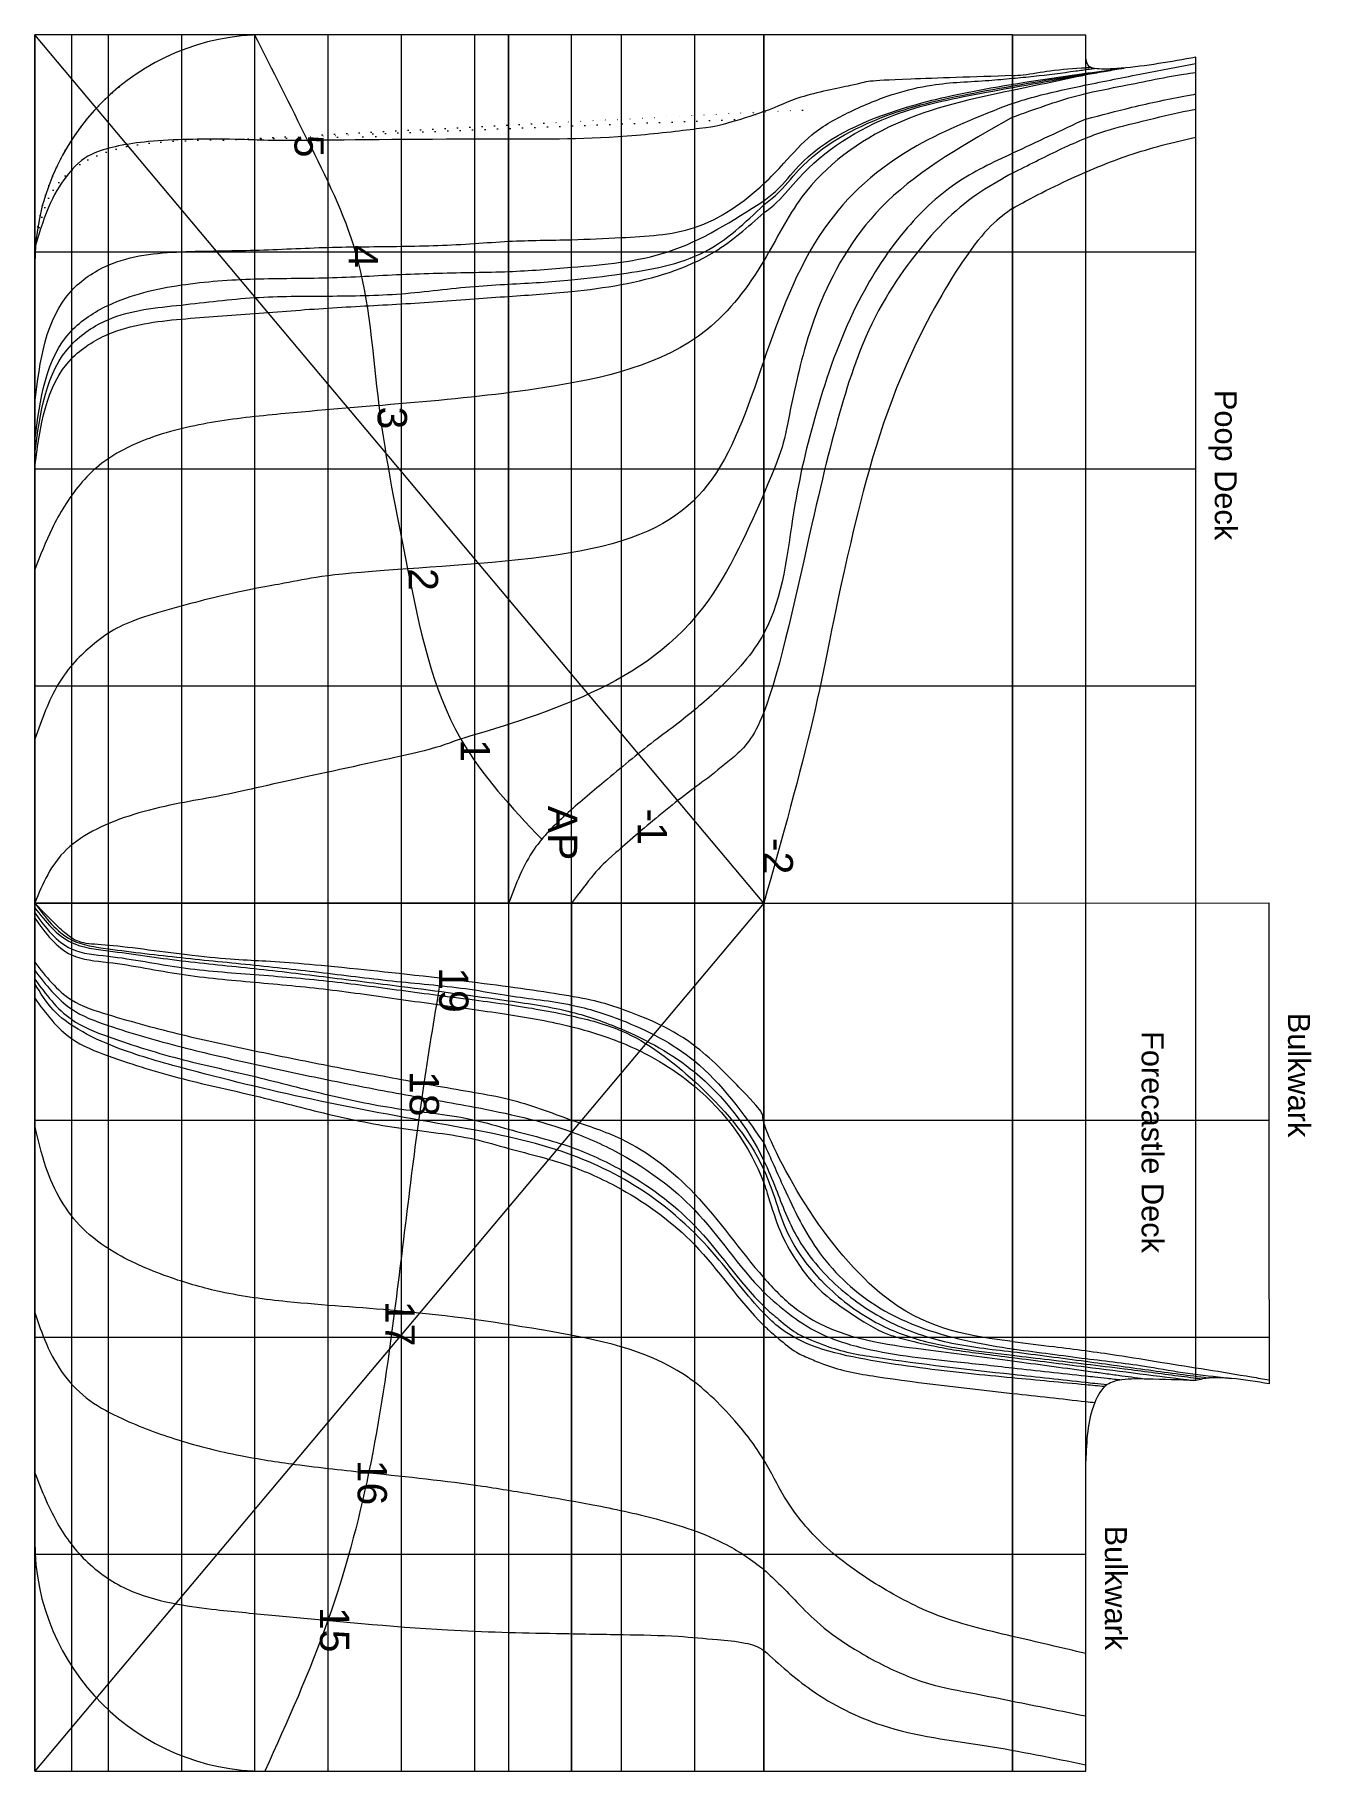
# Model space of a CAD drawing. Header units: inches. Extents: x 2352 to 5451, y 15 to 423.
# Drawn here: x 5434.08 to 5451.49, y 22.02 to 45.72 of the extents above; entities that cross this region are included whole.
import ezdxf

# ---------------------------------------------------------------- set-up
doc = ezdxf.new("R2010")
doc.units = ezdxf.units.IN
doc.header["$MEASUREMENT"] = 0
doc.styles.get("Standard").update_dxf_attribs({"font": 'arial.ttf'})

msp = doc.modelspace()

# ---------------------------------------------------------------- texts
at = {"lineweight": 5}
for s, height, p in [('5', 0.4, (5437.61918438171, 44.35692178176192)), ('4', 0.4, (5438.356563594168, 42.85196327455174)), ('Poop Deck', 0.3, (5450.175249757939, 40.87386481270619)), ('3', 0.4, (5438.753825781731, 40.64728432593416)), ('2', 0.4, (5439.178413555064, 38.44213880502299)), ('1', 0.4, (5439.887259390155, 36.1085168154175)), ('AP', 0.4, (5441.07658957794, 35.19899880486333)), ('-1', 0.4, (5442.302448426849, 35.16227107636474)), ('-2', 0.4, (5444.01937438208, 34.75910538820495)), ('19', 0.4, (5439.592871012634, 32.99464440977113)), ('Bulkwark', 0.3, (5451.175249757939, 32.37386481270619)), ('Forecastle Deck', 0.3, (5449.177211906565, 32.1234360674605)), ('18', 0.4, (5439.190883510714, 31.57867635342678)), ('17', 0.4, (5438.860366049941, 28.44218681839971)), ('16', 0.4, (5438.48088133444, 26.27359822247286)), ('Bulkwark', 0.3, (5448.675249757939, 25.37386481270619)), ('15', 0.4, (5437.96674005333, 24.26428820785237))]:
    msp.add_text(s, height=height, rotation=270, dxfattribs=at).set_placement(p)

# ---------------------------------------------------------------- hatches: boundary and pattern name
at = {"lineweight": 5}
h = msp.add_hatch(dxfattribs=at)
h.set_pattern_fill('ANSI31', color=256, angle=-90.00000000000001)
h.set_pattern_definition([(315, (5354.971919984882, 3357.619519042385), (0.08838834764831846, 0.08838834764831843), [])])
h.paths.add_polyline_path([(5447.415634118029, 33.87173990206225), (5447.415634118029, 45.07893990206208), (5435.312060594364, 45.07893990206208, 0.2340062996317556), (5434.075634118029, 42.58173990206229), (5434.075634118029, 33.87173990206225)])
h.paths.add_polyline_path([(5444.022634118029, 33.87173990206225), (5444.022634118029, 42.84643990206201), (5434.086811030988, 42.84643990206201, 0.02110301372142997), (5434.075634118029, 42.58173990206229), (5434.075634118029, 33.87173990206225)])
edge = h.paths.add_edge_path(flags=16)
edge.add_line((5444.022634118029, 42.84643990206201), (5444.022634118029, 44.29573990206223))
edge.add_line((5444.022634118029, 44.29573990206223), (5436.862443811395, 44.29573990206223))
edge.add_spline(control_points=[(5436.862443811376, 44.29573990206223), (5436.752818040695, 44.29347888401458), (5436.643154311413, 44.29123941774811), (5436.533467259288, 44.2885310816771)], knot_values=[10.62933537937585, 10.62933537937585, 10.62933537937585, 10.6293353794038, 10.95852070276817, 10.95852070276817, 10.95852070276817, 10.95852070276817], degree=3, periodic=0)
edge.add_spline(control_points=[(5436.533467259288, 44.2885310816771), (5436.499389456755, 44.28768965016821), (5436.465309403022, 44.28680296177004), (5436.431227536988, 44.28585630968042)], knot_values=[10.95852070276817, 10.95852070276817, 10.95852070276817, 10.95852070276817, 11.06079268682631, 11.06079268682631, 11.06079268682631, 11.06079268682631], degree=3, periodic=0)
edge.add_spline(control_points=[(5436.431227536988, 44.28585630968042), (5436.372535307331, 44.28422608433426), (5436.31383770309, 44.28241802988374), (5436.255136965744, 44.28035703767706)], knot_values=[11.06079268682631, 11.06079268682631, 11.06079268682631, 11.06079268682631, 11.23691481492537, 11.23691481492537, 11.23691481492537, 11.23691481492537], degree=3, periodic=0)
edge.add_spline(control_points=[(5436.255136965744, 44.28035703767706), (5436.21127312492, 44.27881697126282), (5436.098645927417, 44.27450014400234), (5435.986013362415, 44.2690456609696), (5435.917323524876, 44.26481161461448)], knot_values=[11.23691481492537, 11.23691481492537, 11.23691481492537, 11.23691481492537, 11.36852121957856, 11.57482114281365, 11.57482114281365, 11.57482114281365, 11.57482114281365], degree=3, periodic=0)
edge.add_spline(control_points=[(5435.917323524876, 44.26481161461448), (5435.869227884627, 44.26184699601141), (5435.821169036762, 44.25843920516014), (5435.773173429558, 44.25442350388472)], knot_values=[11.57482114281365, 11.57482114281365, 11.57482114281365, 11.57482114281365, 11.71926939377468, 11.71926939377468, 11.71926939377468, 11.71926939377468], degree=3, periodic=0)
edge.add_spline(control_points=[(5435.773173429558, 44.25442350388472), (5435.73549160536, 44.25127073723957), (5435.697848762547, 44.24774325613976), (5435.660257700493, 44.24376133723377)], knot_values=[11.71926939377468, 11.71926939377468, 11.71926939377468, 11.71926939377468, 11.83267713909703, 11.83267713909703, 11.83267713909703, 11.83267713909703], degree=3, periodic=0)
edge.add_spline(control_points=[(5435.660257700493, 44.24376133723377), (5435.607257329286, 44.23814715214281), (5435.534145414001, 44.22913895505986), (5435.461298664874, 44.2179781885086), (5435.441186231955, 44.21470734315586)], knot_values=[11.83267713909703, 11.83267713909703, 11.83267713909703, 11.83267713909703, 11.99257293004832, 12.05367626579677, 12.05367626579677, 12.05367626579677, 12.05367626579677], degree=3, periodic=0)
edge.add_spline(control_points=[(5435.441186231955, 44.21470734315586), (5435.406101158426, 44.209001526752), (5435.3711035124, 44.20273261291982), (5435.336238199607, 44.19579184089594)], knot_values=[12.05367626579677, 12.05367626579677, 12.05367626579677, 12.05367626579677, 12.1602677973232, 12.1602677973232, 12.1602677973232, 12.1602677973232], degree=3, periodic=0)
edge.add_spline(control_points=[(5435.336238199607, 44.19579184089594), (5435.319196731525, 44.19239933024688), (5435.302186878635, 44.1888463087114), (5435.285213884686, 44.18512007602909)], knot_values=[12.1602677973232, 12.1602677973232, 12.1602677973232, 12.1602677973232, 12.21236760761382, 12.21236760761382, 12.21236760761382, 12.21236760761382], degree=3, periodic=0)
edge.add_spline(control_points=[(5435.285213884686, 44.18512007602909), (5435.232249334686, 44.17349229617026), (5435.179643703749, 44.16017784873271), (5435.12755633106, 44.144790817473)], knot_values=[12.21236760761382, 12.21236760761382, 12.21236760761382, 12.21236760761382, 12.37494605520035, 12.37494605520035, 12.37494605520035, 12.37494605520035], degree=3, periodic=0)
edge.add_spline(control_points=[(5435.12755633106, 44.144790817473), (5435.100512600092, 44.1368018805722), (5435.073608574953, 44.12825424142898), (5435.046866556683, 44.11909388739037)], knot_values=[12.37494605520035, 12.37494605520035, 12.37494605520035, 12.37494605520035, 12.45935668239991, 12.45935668239991, 12.45935668239991, 12.45935668239991], degree=3, periodic=0)
edge.add_spline(control_points=[(5435.046866556683, 44.11909388739037), (5435.036969768194, 44.11570378850116), (5435.027095168496, 44.11222977093053), (5435.017243887971, 44.10866909691573)], knot_values=[12.45935668239991, 12.45935668239991, 12.45935668239991, 12.45935668239991, 12.49059569043475, 12.49059569043475, 12.49059569043475, 12.49059569043475], degree=3, periodic=0)
edge.add_spline(control_points=[(5435.017243887971, 44.10866909691573), (5435.008992380561, 44.10568664930975), (5435.000757233568, 44.10264340471145), (5434.992539111266, 44.09953775426562)], knot_values=[12.49059569043475, 12.49059569043475, 12.49059569043475, 12.49059569043475, 12.51676172089534, 12.51676172089534, 12.51676172089534, 12.51676172089534], degree=3, periodic=0)
edge.add_spline(control_points=[(5434.992539111266, 44.09953775426562), (5434.965061852916, 44.08915402468552), (5434.937774912988, 44.07807266231135), (5434.910703119932, 44.06623353314786)], knot_values=[12.51676172089534, 12.51676172089534, 12.51676172089534, 12.51676172089534, 12.60424773686222, 12.60424773686222, 12.60424773686222, 12.60424773686222], degree=3, periodic=0)
edge.add_spline(control_points=[(5434.910703119932, 44.06623353314786), (5434.910700175392, 44.06623224543251), (5434.910697230854, 44.06623095770625), (5434.910694286319, 44.06622966997271)], knot_values=[12.60424773686222, 12.60424773686222, 12.60424773686222, 12.60424773686222, 12.60425725252574, 12.60425725252574, 12.60425725252574, 12.60425725252574], degree=3, periodic=0)
edge.add_spline(control_points=[(5434.910694286319, 44.06622966997271), (5434.899225909811, 44.06121420181876), (5434.875217571943, 44.05039350945368), (5434.851387919919, 44.03895263374466), (5434.838963779995, 44.03279002733576)], knot_values=[12.60425725252574, 12.60425725252574, 12.60425725252574, 12.60425725252574, 12.64131886505783, 12.68210554437949, 12.68210554437949, 12.68210554437949, 12.68210554437949], degree=3, periodic=0)
edge.add_spline(control_points=[(5434.838963779995, 44.03279002733576), (5434.830182372109, 44.02843428433585), (5434.821431345273, 44.02399439206125), (5434.812714853898, 44.01947098436791)], knot_values=[12.68210554437949, 12.68210554437949, 12.68210554437949, 12.68210554437949, 12.71093365397699, 12.71093365397699, 12.71093365397699, 12.71093365397699], degree=3, periodic=0)
edge.add_spline(control_points=[(5434.812714853898, 44.01947098436791), (5434.804826299329, 44.01537723300749), (5434.796966031097, 44.01121507817948), (5434.789137128683, 44.00698498973248)], knot_values=[12.71093365397699, 12.71093365397699, 12.71093365397699, 12.71093365397699, 12.73702352269915, 12.73702352269915, 12.73702352269915, 12.73702352269915], degree=3, periodic=0)
edge.add_spline(control_points=[(5434.789137128683, 44.00698498973248), (5434.763139934608, 43.99293826587814), (5434.737488606465, 43.97814244867528), (5434.712295903941, 43.96261474235121)], knot_values=[12.73702352269915, 12.73702352269915, 12.73702352269915, 12.73702352269915, 12.82365934272075, 12.82365934272075, 12.82365934272075, 12.82365934272075], degree=3, periodic=0)
edge.add_spline(control_points=[(5434.712295903941, 43.96261474235121), (5434.68935460044, 43.94847470227047), (5434.666793613269, 43.93372774148225), (5434.644698092271, 43.91838685166363)], knot_values=[12.82365934272075, 12.82365934272075, 12.82365934272075, 12.82365934272075, 12.9025527698617, 12.9025527698617, 12.9025527698617, 12.9025527698617], degree=3, periodic=0)
edge.add_spline(control_points=[(5434.644698092271, 43.91838685166363), (5434.63666811385, 43.91281164869702), (5434.628699611822, 43.9071580026182), (5434.620796673281, 43.90142653701219)], knot_values=[12.9025527698617, 12.9025527698617, 12.9025527698617, 12.9025527698617, 12.93122430548883, 12.93122430548883, 12.93122430548883, 12.93122430548883], degree=3, periodic=0)
edge.add_spline(control_points=[(5434.620796673281, 43.90142653701219), (5434.613472352096, 43.89611470335218), (5434.606204345328, 43.89073602819986), (5434.598995906472, 43.88529100795382)], knot_values=[12.93122430548883, 12.93122430548883, 12.93122430548883, 12.93122430548883, 12.95779664116803, 12.95779664116803, 12.95779664116803, 12.95779664116803], degree=3, periodic=0)
edge.add_spline(control_points=[(5434.598995906472, 43.88529100795382), (5434.575513873103, 43.86755344373774), (5434.552663962386, 43.84911183881446), (5434.530558643628, 43.82998335310982)], knot_values=[12.95779664116803, 12.95779664116803, 12.95779664116803, 12.95779664116803, 13.04435802923673, 13.04435802923673, 13.04435802923673, 13.04435802923673], degree=3, periodic=0)
edge.add_spline(control_points=[(5434.530558643628, 43.82998335310982), (5434.51039642664, 43.81253629958952), (5434.490853652648, 43.79451781431522), (5434.472015662811, 43.77594091815332)], knot_values=[13.04435802923673, 13.04435802923673, 13.04435802923673, 13.04435802923673, 13.12331049801416, 13.12331049801416, 13.12331049801416, 13.12331049801416], degree=3, periodic=0)
edge.add_spline(control_points=[(5434.472015662811, 43.77594091815332), (5434.465286465157, 43.76930498687012), (5434.458647199365, 43.76259780124634), (5434.452101755392, 43.7558199547882)], knot_values=[13.12331049801416, 13.12331049801416, 13.12331049801416, 13.12331049801416, 13.1515134417582, 13.1515134417582, 13.1515134417582, 13.1515134417582], degree=3, periodic=0)
edge.add_spline(control_points=[(5434.452101755392, 43.7558199547882), (5434.446190687404, 43.74969900846441), (5434.440356136345, 43.74352043428804), (5434.434600967221, 43.73728466938133)], knot_values=[13.1515134417582, 13.1515134417582, 13.1515134417582, 13.1515134417582, 13.17698299257681, 13.17698299257681, 13.17698299257681, 13.17698299257681], degree=3, periodic=0)
edge.add_spline(control_points=[(5434.434600967221, 43.73728466938133), (5434.416097087478, 43.71723558977715), (5434.398413806928, 43.69659530933564), (5434.381646348023, 43.67537835655435)], knot_values=[13.17698299257681, 13.17698299257681, 13.17698299257681, 13.17698299257681, 13.25887207267031, 13.25887207267031, 13.25887207267031, 13.25887207267031], degree=3, periodic=0)
edge.add_spline(control_points=[(5434.381646348023, 43.67537835655435), (5434.373018773071, 43.66446132664419), (5434.364633665813, 43.65339162026681), (5434.356503998158, 43.64217121660182)], knot_values=[13.25887207267031, 13.25887207267031, 13.25887207267031, 13.25887207267031, 13.30100750775904, 13.30100750775904, 13.30100750775904, 13.30100750775904], degree=3, periodic=0)
edge.add_spline(control_points=[(5434.356503998158, 43.64217121660182), (5434.353466284445, 43.63797862527895), (5434.350464235248, 43.63376499357651), (5434.347498527313, 43.62953042475215)], knot_values=[13.30100750775904, 13.30100750775904, 13.30100750775904, 13.30100750775904, 13.31675174164049, 13.31675174164049, 13.31675174164049, 13.31675174164049], degree=3, periodic=0)
edge.add_spline(control_points=[(5434.347498527313, 43.62953042475215), (5434.345203496247, 43.62625347799145), (5434.34293022826, 43.6229639929677), (5434.340679036977, 43.61966201753035)], knot_values=[13.31675174164049, 13.31675174164049, 13.31675174164049, 13.31675174164049, 13.32893551249149, 13.32893551249149, 13.32893551249149, 13.32893551249149], degree=3, periodic=0)
edge.add_spline(control_points=[(5434.340679036977, 43.61966201753035), (5434.340581705134, 43.61951925429344), (5434.332846452404, 43.60816676373975), (5434.3253722315, 43.59666670340335), (5434.318233584032, 43.58517472060226)], knot_values=[13.32893551249149, 13.32893551249149, 13.32893551249149, 13.32893551249149, 13.32946228641958, 13.37081757021032, 13.37081757021032, 13.37081757021032, 13.37081757021032], degree=3, periodic=0)
edge.add_spline(control_points=[(5434.318233584032, 43.58517472060226), (5434.311185598091, 43.57382868711534), (5434.304373081291, 43.5623495352636), (5434.297783579614, 43.55074430570836)], knot_values=[13.37081757021032, 13.37081757021032, 13.37081757021032, 13.37081757021032, 13.41164763782069, 13.41164763782069, 13.41164763782069, 13.41164763782069], degree=3, periodic=0)
edge.add_spline(control_points=[(5434.297783579614, 43.55074430570836), (5434.295328085016, 43.54641976344897), (5434.29290355799, 43.54207771421603), (5434.290509354114, 43.53771852231944)], knot_values=[13.41164763782069, 13.41164763782069, 13.41164763782069, 13.41164763782069, 13.42686244697007, 13.42686244697007, 13.42686244697007, 13.42686244697007], degree=3, periodic=0)
edge.add_spline(control_points=[(5434.290509354114, 43.53771852231944), (5434.284327064571, 43.52646226016055), (5434.278346960872, 43.51509169576708), (5434.272557947865, 43.5036131015902)], knot_values=[13.42686244697007, 13.42686244697007, 13.42686244697007, 13.42686244697007, 13.46614997652072, 13.46614997652072, 13.46614997652072, 13.46614997652072], degree=3, periodic=0)
edge.add_spline(control_points=[(5434.272557947865, 43.5036131015902), (5434.260351955216, 43.4794107658961), (5434.248995488591, 43.45472816550751), (5434.238384546607, 43.42962409579082)], knot_values=[13.46614997652072, 13.46614997652072, 13.46614997652072, 13.46614997652072, 13.54898677378893, 13.54898677378893, 13.54898677378893, 13.54898677378893], degree=3, periodic=0)
edge.add_spline(control_points=[(5434.238384546607, 43.42962409579082), (5434.232864841209, 43.41656521098208), (5434.22754687298, 43.40339227759046), (5434.222416002462, 43.39011357177765)], knot_values=[13.54898677378893, 13.54898677378893, 13.54898677378893, 13.54898677378893, 13.59207764334393, 13.59207764334393, 13.59207764334393, 13.59207764334393], degree=3, periodic=0)
edge.add_spline(control_points=[(5434.222416002462, 43.39011357177765), (5434.213272892934, 43.36645118131469), (5434.204723903452, 43.34245291546518), (5434.196686195256, 43.31816560567473)], knot_values=[13.59207764334393, 13.59207764334393, 13.59207764334393, 13.59207764334393, 13.66886471846446, 13.66886471846446, 13.66886471846446, 13.66886471846446], degree=3, periodic=0)
edge.add_spline(control_points=[(5434.196686195256, 43.31816560567473), (5434.179597923001, 43.26653046890602), (5434.164820607055, 43.21358887336897), (5434.151558213903, 43.15979084269816)], knot_values=[13.66886471846446, 13.66886471846446, 13.66886471846446, 13.66886471846446, 13.83211503972402, 13.83211503972402, 13.83211503972402, 13.83211503972402], degree=3, periodic=0)
edge.add_spline(control_points=[(5434.151558213903, 43.15979084269816), (5434.144214721723, 43.13000244682076), (5434.137335693457, 43.09995147438418), (5434.130785992324, 43.06971432260685)], knot_values=[13.83211503972402, 13.83211503972402, 13.83211503972402, 13.83211503972402, 13.92250803620094, 13.92250803620094, 13.92250803620094, 13.92250803620094], degree=3, periodic=0)
edge.add_spline(control_points=[(5434.130785992324, 43.06971432260685), (5434.127268795512, 43.05347693838554), (5434.123846566831, 43.03718586559149), (5434.120498379658, 43.0208529347226)], knot_values=[13.92250803620094, 13.92250803620094, 13.92250803620094, 13.92250803620094, 13.97104917610749, 13.97104917610749, 13.97104917610749, 13.97104917610749], degree=3, periodic=0)
edge.add_spline(control_points=[(5434.120498379658, 43.0208529347226), (5434.108651994345, 42.96306459066069), (5434.097732497566, 42.90475224636135), (5434.086813000786, 42.84643990206201)], knot_values=[13.97104917610749, 13.97104917610749, 13.97104917610749, 13.97104917610749, 14.14279496482971, 14.14279496482971, 14.14279496482971, 14.14279496482971], degree=3, periodic=0)
edge.add_line((5434.086813000786, 42.84643990206201), (5444.022634118029, 42.84643990206201))
h.paths.add_polyline_path([(5444.022634118029, 44.67173990206243), (5444.022634118029, 45.07893990206208), (5435.312060594364, 45.07893990206208, 0.04783040297424605), (5434.872239144918, 44.67173990206243)], flags=16)
edge = h.paths.add_edge_path(flags=16)
edge.add_spline(control_points=[(5436.862443811385, 44.29573990206314), (5438.118399811318, 44.3216438402094), (5440.302781545728, 44.37181542595568), (5442.608264689025, 44.29704418781217), (5443.71638970726, 44.56821911823568), (5443.907216350906, 44.63272215871689), (5444.022634118091, 44.67173990205152)], knot_values=[3.439763911072406, 3.439763911100354, 3.439763911100354, 3.439763911100354, 7.21116072262118, 10.02517062349896, 10.26409216256273, 10.62933537930596, 10.6293353794038, 10.6293353794038, 10.6293353794038], degree=3, periodic=0)
edge.add_line((5444.022634118126, 44.67173990206243), (5434.872239144918, 44.67173990206243))
edge.add_arc((5437.215634118029, 42.58173990206229), 3.139999999999915, 138.2712365701159, 146.9165560794923)
edge.add_line((5434.58470196383, 44.29573990206223), (5436.862443811357, 44.29573990206223))
h.paths.add_polyline_path([(5447.415634118029, 33.87173990206225), (5447.415634118029, 45.07893990206208), (5444.022634118029, 45.07893990206208), (5444.022634118029, 44.67173990206243), (5444.022634118029, 33.87173990206225)], flags=17)
edge = h.paths.add_edge_path(flags=16)
edge.add_line((5444.022634118029, 44.29573990206223), (5444.022634118029, 44.67173990203151))
edge.add_spline(control_points=[(5444.022634118091, 44.67173990205152), (5443.907216350906, 44.63272215871689), (5443.71638970726, 44.56821911823568), (5442.608264689025, 44.29704418781217), (5440.302781545728, 44.37181542595568), (5438.118399811318, 44.3216438402094), (5436.862443811385, 44.29573990206314)], knot_values=[3.439763911072407, 3.439763911072407, 3.439763911072407, 3.439763911170243, 3.805007127913473, 4.043928666977246, 6.857938567855026, 10.62933537937585, 10.62933537937585, 10.62933537937585, 10.6293353794038], degree=3, periodic=0)
edge.add_line((5436.862443811363, 44.29573990206223), (5444.022634118029, 44.29573990206223))
edge = h.paths.add_edge_path(flags=16)
edge.add_spline(control_points=[(5434.086813000786, 42.84643990206201), (5434.138524216698, 43.12258836268007), (5434.233987188791, 43.63238014237027), (5434.851137063798, 44.09083035960681), (5435.491255221963, 44.2406477935881), (5436.161938761066, 44.28149976544569), (5436.616279077866, 44.29066278468668), (5436.862443811376, 44.29573990206223)], knot_values=[10.62933537937585, 10.62933537937585, 10.62933537937585, 10.62933537937585, 11.44266805778598, 12.13081147914773, 12.77955741415724, 13.40360912462699, 14.14279496480176, 14.1427949648297, 14.1427949648297, 14.1427949648297], degree=3, periodic=0)
edge.add_line((5436.862443811357, 44.29573990206223), (5434.58470196383, 44.29573990206223))
edge.add_arc((5437.215634118029, 42.58173990206229), 3.139999999999916, 146.916556079492, 175.1646094653941)

# ---------------------------------------------------------------- linework, layer by layer
for p, q in [((5437.215634118029, 45.72173990206171), (5434.075634118029, 45.72173990206171)), ((5434.075634118029, 45.72173990206171), (5434.075634118029, 42.58173990206229)), ((5444.022634118029, 33.87173990206225), (5434.075634118029, 45.72173990206171)), ((5434.07563411803, 22.02173990206189), (5434.07563411803, 45.72173990206171)), ((5434.075634118029, 45.72173990206171), (5434.075634118029, 22.02173990206189)), ((5434.575634118029, 45.72173990206171), (5434.575634118029, 22.02173990206189)), ((5435.075634118029, 45.72173990206171), (5435.075634118029, 22.02173990206371)), ((5436.075634118029, 45.72173990206171), (5436.075634118029, 22.02173990206189)), ((5437.075634118029, 45.72173990206171), (5437.075634118029, 22.02173990206189)), ((5444.022634118029, 45.72173990206171), (5437.215634118029, 45.72173990206171)), ((5438.075634118029, 45.72173990206171), (5438.075634118029, 22.02173990206189)), ((5439.075634118029, 45.72173990206171), (5439.075634118029, 22.02173990206189)), ((5440.075634118029, 45.72173990206171), (5440.075634118029, 22.02173990206189)), ((5440.541234118028, 33.87173990205861), (5440.541234118028, 45.72173990206262)), ((5440.541234118031, 45.72173990205989), (5440.541234118031, 22.02173990206189)), ((5441.400234118029, 33.87173990205861), (5441.400234118029, 45.72173990206262)), ((5441.40023411803, 22.02173990206189), (5441.40023411803, 45.72173990206262)), ((5442.075634118029, 45.72173990206171), (5442.075634118029, 22.02173990206189)), ((5443.075634118029, 45.72173990206171), (5443.075634118029, 22.02173990206189)), ((5444.022634118029, 22.02173990206189), (5444.022634118029, 45.72173990206171)), ((5447.415634118029, 45.72173990206171), (5444.022634118029, 45.72173990206171)), ((5444.022634118031, 45.72173990206262), (5444.022634118031, 22.0217399020628)), ((5447.415634118029, 22.02173990206189), (5447.415634118029, 45.72173990206171)), ((5447.415634118029, 45.72173990206171), (5447.415634118029, 22.0217399020628)), ((5447.415634118029, 45.72173990206171), (5448.415634118029, 45.72173990206171)), ((5448.415634118029, 22.0217399020628), (5448.415634118029, 45.72173990206171)), ((5449.915634118029, 42.55255399316298), (5449.915634118029, 45.41548371248769)), ((5434.075634118029, 42.75923990206389), (5449.915634118029, 42.75923990206571)), ((5434.075634118029, 42.58173990206229), (5434.075634118029, 25.16173990206131)), ((5449.915634118029, 27.35452783005326), (5449.915634118029, 42.55255399316298)), ((5434.075634118029, 39.79673990206425), (5449.915634118029, 39.79673990206607)), ((5434.075634118029, 36.83423990206462), (5449.915634118029, 36.83423990206462)), ((5434.075634118029, 33.87173990206225), (5447.415634118029, 33.87173990206225)), ((5444.022634118029, 33.87173990206225), (5434.075634118029, 33.87173990206225)), ((5444.022634118029, 33.87173990206225), (5434.075634118029, 22.02173990206189)), ((5434.075634118029, 33.87173990206225), (5447.415634118029, 33.87173990206225)), ((5434.07563411803, 33.06451068348247), (5434.07563411803, 33.87173990206498)), ((5440.541234118028, 33.87173990206225), (5440.541234118028, 22.02173990206189)), ((5441.400234118029, 33.87173990205861), (5441.400234118029, 22.02173990206189)), ((5447.415634118029, 33.87173990206225), (5450.915634118029, 33.87173990206316)), ((5450.915634118029, 28.46661210633534), (5450.915634118029, 33.87173990206316)), ((5434.075634118029, 30.90923990206534), (5450.915634118029, 30.90923990206353)), ((5450.915634118029, 28.46661210633534), (5450.915634118029, 27.30793123039053)), ((5434.075634118029, 27.94673990206389), (5450.915634118029, 27.94673990206662)), ((5434.075634118029, 25.16173990206222), (5434.075634118029, 22.02173990206189)), ((5434.075634118029, 24.98423990206516), (5448.415634118029, 24.98423990206516)), ((5434.075634118029, 22.02173990206189), (5437.215634118029, 22.0217399020628)), ((5437.075634118029, 22.02486247379034), (5437.075634118029, 22.0217399020628)), ((5437.215634118029, 22.02173990206189), (5444.022634118029, 22.02173990206189)), ((5437.215634118029, 22.0217399020628), (5447.415634118029, 22.02173990206189)), ((5440.541234118031, 22.0217399020628), (5441.40023411803, 22.02173990206189)), ((5447.415634118029, 22.0217399020628), (5448.415634118029, 22.0217399020628))]:
    msp.add_line(p, q, dxfattribs=at)
for centre, start, end in [((5437.215634118029, 42.58173990206229), 90, 180), ((5437.215634118029, 25.16173990206222), 180, 270)]:
    msp.add_arc(centre, 3.14, start, end, dxfattribs=at)
for points in [[(5437.075634118029, 45.72173990206171), (5437.798630910273, 44.27918570119142), (5438.448969335069, 42.7592399020648), (5438.770587300115, 40.65982927293476), (5439.162596969321, 38.43270559628468), (5439.887259390155, 36.1085168154175), (5440.991833280403, 34.74125386718311)], [(5449.915634118029, 45.41548371248769), (5448.897066664465, 45.26382094936503), (5448.664080995409, 45.25273043638095), (5448.53352429603, 45.26201952919906), (5448.462332464056, 45.28834645511029), (5448.415634118029, 45.41354749486232)], [(5434.07563411803, 40.70103990201711), (5434.575634118029, 42.22653990213508), (5435.075634118029, 42.57583990205854), (5436.075634118029, 42.75923990206025), (5437.075634118029, 42.7810973870553), (5438.075634118029, 42.81983990196546), (5439.075634118029, 42.83383990196558), (5440.075634118029, 42.87191743612926), (5440.541234118031, 42.90253990205816), (5441.400234118029, 42.9243399020586), (5442.075634118029, 42.95333990203904), (5443.075634118029, 43.08997360182435), (5444.022634118031, 43.6892199307356), (5444.29722608312, 43.96878122202975), (5444.677224187614, 44.35510520870663), (5445.200426486449, 44.67160307115842), (5445.810693609737, 44.91636251872001), (5446.316544396953, 45.03504835729724), (5447.092373860288, 45.09925454816653), (5447.41563411803, 45.12718224636115)], [(5434.075634118029, 40.18361432671441), (5434.575634118029, 41.68018728197308), (5435.075634118029, 42.02756188510717), (5436.075634118029, 42.3061176905037), (5437.075634118029, 42.38899843650757), (5438.075634118029, 42.40456312770107), (5439.075634118029, 42.4505370290815), (5440.075634118029, 42.47813192875106), (5440.541234118031, 42.49001196051154), (5441.400234118029, 42.54800778438653), (5442.712459213538, 42.7592399020648), (5444.02263411803, 43.45524339115651)], [(5434.07563411803, 40.0024846707936), (5434.575634118029, 41.49043761622102), (5435.075634118029, 41.83278664676232), (5436.073782715729, 42.03312263919521), (5437.075634118029, 42.13386983809028), (5438.075634118029, 42.15539863822574), (5439.075634118029, 42.18713661876496), (5440.075634118029, 42.28731833282723), (5440.541234118031, 42.31709403852506), (5441.400234118031, 42.37534837007184), (5442.075634118029, 42.45892614541368), (5443.214860548952, 42.7592399020648), (5444.02263411803, 43.40017462724132)], [(5434.075634118029, 39.81782465434186), (5434.575634118029, 41.29749680471992), (5435.075634118029, 41.63305832353104), (5436.075634118029, 41.84070813371432), (5437.073972511801, 41.91716660719772), (5438.075634118029, 41.99114157726923), (5439.075634118029, 42.04781083441845), (5440.075634118029, 42.11860553589464), (5440.541234118028, 42.15071932089155), (5441.400234118031, 42.21803365513257), (5442.075634118029, 42.31198907729118), (5443.347999319762, 42.7592399020648), (5444.022634118031, 43.28934428990647)], [(5434.07563411803, 33.87173990206498), (5434.57563411803, 33.36966514214215), (5435.075634118029, 33.24668008894219), (5436.075634118029, 33.12628832200313), (5437.075634118029, 33.02400842218936), (5438.075634118029, 32.91319979014657), (5439.075634118029, 32.79593818888566), (5440.075634118029, 32.68498253934991), (5440.541234118031, 32.60745936758463), (5441.400234118029, 32.47934250548929), (5442.075634118029, 32.2744728908881), (5443.075634118029, 31.7163522878625), (5444.02263411803, 30.59691131831347)], [(5439.614865235931, 32.84388128704337), (5439.383853568923, 31.40813374441382), (5438.985339255928, 28.30873238173877), (5438.631344890076, 26.09613245057859), (5438.075634118029, 24.0819016226285), (5437.215634118029, 22.02173990206371)], [(5448.415634118029, 27.61761298875877), (5449.274666941306, 27.4985121963016), (5449.698431508013, 27.4415312334129), (5450.078449683072, 27.39225199910266)], [(5450.915634118029, 27.30793123039053), (5450.403112238467, 27.38283859980744), (5450.222364615318, 27.39115456849482), (5450.099545913768, 27.38959019626851), (5449.915634118029, 27.35452783005326)], [(5444.022634118031, 23.67173990206152), (5444.670563839712, 23.13230496424672), (5445.636810741998, 22.64877178118491), (5447.05908162069, 22.36894011901291), (5448.415634118029, 22.1106824968772)]]:
    msp.add_spline(points, degree=3, dxfattribs=at)
for points, knots in [([(5444.022634118029, 43.28934428990647), (5444.083765804191, 43.33658488374636), (5444.261120091345, 43.47363855216623), (5444.716763696793, 44.06711420541865), (5445.664388700317, 44.66374211547805), (5447.053709557504, 44.9415533880781), (5447.9329191071, 45.09381597785501), (5448.415634118029, 45.17741315639228), (5448.454930844029, 45.18421861167077), (5448.49422757003, 45.19102406695016), (5448.53352429603, 45.19782952222955), (5448.577043195823, 45.2053661787511), (5448.620562095616, 45.21290283527447), (5448.664080995409, 45.22043949179602), (5448.741742885094, 45.23388907324784), (5448.819404774779, 45.24733865469967), (5448.897066664465, 45.26078823615058), (5448.912799367679, 45.26314861654169), (5448.928532070895, 45.26550899693371), (5448.94426477411, 45.26786937732573)], [0, 0, 0, 0, 0.231076497483083, 0.6703955029194242, 2.230547690314734, 3.438422965883176, 4.908959051464735, 4.908959051464735, 4.908959051464735, 5.028672033908636, 5.028672033908636, 5.028672033908636, 5.161247386034565, 5.161247386034565, 5.161247386034565, 5.397835452846035, 5.397835452846035, 5.397835452846035, 5.445763334261884, 5.445763334261884, 5.445763334261884, 5.445763334261884]), ([(5447.415634118029, 44.78533990206211), (5447.486895141371, 44.80779862524265), (5447.793006007696, 44.9042729514174), (5448.375282831086, 45.02726633528324), (5449.137982877791, 45.18243359944677), (5449.66098477226, 45.28243254586665), (5449.915634118029, 45.33073111976115)], [0, 0, 0, 0, 0.2240969397908313, 0.9626371494994514, 1.782527704798582, 2.560026058790914, 2.560026058790914, 2.560026058790914, 2.560026058790914]), ([(5447.415634118029, 45.16343990206293), (5447.463770267323, 45.16701569915745), (5447.635943975565, 45.17980563467496), (5447.966111550694, 45.24394768788876), (5448.252733514421, 45.26363089267102), (5448.415634118029, 45.2716942477207)], [0, 0, 0, 0, 0.1447508092602414, 0.5177456852498412, 1.006443618413614, 1.006443618413614, 1.006443618413614, 1.006443618413614]), ([(5448.415634118029, 45.2716942477207), (5448.432290881043, 45.27312538239199), (5448.453390140046, 45.27493821247459), (5448.474397574619, 45.27752588177169), (5448.478817485057, 45.27809816012337)], [0, 0, 0, 0, 0.05014106901032344, 0.0635141054036322, 0.0635141054036322, 0.0635141054036322, 0.0635141054036322]), ([(5448.415634118029, 45.17112026962673), (5448.082300784696, 45.10139348043845), (5447.748967451363, 45.03166669125017), (5447.415634118029, 44.96193990206189), (5446.870958804025, 44.84800451967545), (5445.796896966937, 44.62333186980664), (5444.573259996353, 43.72634587569315), (5444.023076058161, 42.56149404292115), (5443.069010731752, 41.30357458501818), (5441.199310443913, 40.89153274745946), (5439.269727820802, 40.69325564359202), (5437.76240170763, 40.58328909865464), (5436.553050707611, 40.45752802911171), (5435.682351613636, 40.26465158814131), (5434.933712623785, 39.90014734659122), (5434.536191805832, 39.40130063186621), (5434.265576448071, 38.91004457334271), (5434.149583039399, 38.61294736944797), (5434.075634118029, 38.42353990206244)], [-1.01779656468336, -1.01779656468336, -1.01779656468336, -1.01779656468336, 0, 0, 0, 1.663105990384522, 3.279529344136524, 4.293740718904704, 5.515178663675549, 7.863794907414736, 9.649581624416143, 11.42096478512804, 12.3796694776311, 13.29615458875938, 14.09055672400515, 14.81859086344581, 15.16475135509673, 15.77358729580262, 15.77358729580262, 15.77358729580262, 15.77358729580262]), ([(5447.415634118019, 45.16343990206293), (5446.887765756302, 45.14556248313034), (5445.318996871333, 45.09243268676688), (5445.548953825572, 45.08842468230501), (5444.484573253106, 44.88796133448319), (5444.134631654856, 44.69496580309511), (5443.462449255747, 44.49482234252606), (5443.37473529427, 44.46538367746485), (5441.861294120014, 44.28636419771534), (5439.909830729708, 44.30576502992768), (5436.75643226468, 44.26015675304075), (5437.332071024714, 44.30058666904984), (5435.62214741863, 44.29454558378325), (5434.892456801531, 44.14570831634115), (5434.604021393548, 43.94168972991134), (5434.26821335146, 43.44777321350262), (5434.147729969688, 43.04838101859674), (5434.086811030988, 42.84643990206201)], [-0.7039663534532603, -0.7039663534532603, -0.7039663534532603, -0.7039663534532603, 0, 1.388147119250885, 2.214238426156336, 2.913754169969399, 3.454085914642815, 3.960866518530339, 4.363426500909329, 5.22972984748043, 7.006169344805321, 9.720405404566574, 10.88341279506654, 11.88630701236815, 12.63341107900048, 13.09552893958755, 13.56815536182029, 13.56815536182029, 13.56815536182029, 13.56815536182029]), ([(5444.022634118028, 43.4001746272395), (5444.083828861128, 43.44732471060048), (5444.261366088076, 43.58411579143991), (5444.680267058975, 44.14165955123168), (5445.648234730514, 44.66929074681025), (5447.012468310149, 44.96262116819049), (5447.931745584381, 45.11009236925452), (5448.415634118029, 45.18771815772903), (5448.454930844029, 45.19402217017774), (5448.49422757003, 45.20032618262736), (5448.53352429603, 45.20663019507698), (5448.577043195823, 45.21361153204703), (5448.620562095616, 45.22059286901891), (5448.664080995409, 45.22757420598897), (5448.72095123587, 45.23669737578781), (5448.777821476329, 45.24582054558665), (5448.83469171679, 45.25494371538549), (5448.855483366015, 45.25827912850833), (5448.87627501524, 45.26161454162935), (5448.897066664465, 45.26494995475219)], [0, 0, 0, 0, 0.231076497483083, 0.6703955029194242, 2.072001415172279, 3.394088569374098, 4.863448602763873, 4.863448602763873, 4.863448602763873, 4.982775750676842, 4.982775750676842, 4.982775750676842, 5.114923812898565, 5.114923812898565, 5.114923812898565, 5.287614117815512, 5.287614117815512, 5.287614117815512, 5.350749357183861, 5.350749357183861, 5.350749357183861, 5.350749357183861]), ([(5444.022634118028, 43.4552433911556), (5444.083847812029, 43.50235475722071), (5444.261440019039, 43.63903351204932), (5444.706448805076, 44.23603263933797), (5445.701997857485, 44.69540013809161), (5447.049600628703, 45.00088865237809), (5447.920968320781, 45.12490214132118), (5448.415634118029, 45.19530322680453), (5448.454930844029, 45.20089595664718), (5448.49422757003, 45.20648868648983), (5448.53352429603, 45.21208141633247), (5448.577043195823, 45.21827504807585), (5448.620562095616, 45.22446867982013), (5448.664080995409, 45.23066231156441), (5448.741742885094, 45.24171519083098), (5448.819404774779, 45.25276807009755), (5448.897066664465, 45.26382094936503)], [0, 0, 0, 0, 0.231076497483083, 0.6703955029194242, 2.20803799503287, 3.347094004187443, 4.842844507733163, 4.842844507733163, 4.842844507733163, 4.961668364223213, 4.961668364223213, 4.961668364223213, 5.093259059681087, 5.093259059681087, 5.093259059681087, 5.32808995207188, 5.32808995207188, 5.32808995207188, 5.32808995207188]), ([(5447.41563411803, 45.12718224636115), (5447.512694337845, 45.13620863778102), (5447.800689453757, 45.16299156335459), (5448.150038769054, 45.21045014406696), (5448.42545378278, 45.24742893811868), (5448.510826700723, 45.25895229110461), (5448.53352429603, 45.26201952919906)], [0, 0, 0, 0, 0.2924177379063372, 0.8676559818403669, 1.057388278164507, 1.126100641818398, 1.126100641818398, 1.126100641818398, 1.126100641818398]), ([(5447.415634118029, 44.59733990206292), (5447.563481108296, 44.6501323068867), (5447.853632792278, 44.75373810321322), (5448.333228560632, 44.91167408945854), (5448.969714923909, 45.03060232175154), (5449.508708077807, 45.14796327747786), (5449.860215283536, 45.1999235683386), (5449.915634118029, 45.20772883848691)], [0, 0, 0, 0, 0.4710922806728973, 0.9245248638513184, 1.512474685780229, 2.410826101493608, 2.57873612957899, 2.57873612957899, 2.57873612957899, 2.57873612957899]), ([(5448.415634118029, 44.57161470055758), (5448.625054806548, 44.62628274813211), (5449.084175346872, 44.74613348359504), (5449.585945797389, 44.85413463161854), (5449.877792444048, 44.90624643595471), (5449.915634118029, 44.91285415710332)], [0, 0, 0, 0, 0.6493020123279429, 1.423488256298098, 1.538737724058665, 1.538737724058665, 1.538737724058665, 1.538737724058665]), ([(5447.415634118029, 44.78533990206211), (5446.959438948995, 44.60605665810068), (5445.891808071137, 44.18648113400901), (5444.663581176362, 43.08283531432495), (5443.949429393337, 41.08547581695598), (5443.418682936975, 39.47093339027266), (5442.029634255593, 38.59633177767206), (5438.097280675309, 38.3853882584906), (5437.72889400869, 38.26869821168544), (5436.839280993438, 38.12918401912044), (5435.380422959885, 37.74502576057308), (5434.9460188087, 37.49353233455873), (5434.369973676485, 36.92926443973534), (5434.171348849594, 36.37441477115022), (5434.075634118029, 36.10703990206162)], [-1.067271275802693, -1.067271275802693, -1.067271275802693, -1.067271275802693, 0, 1.430457429895606, 3.130468398395041, 5.106627802663041, 6.967474303878229, 8.78220325054414, 11.43144877855364, 12.99354436322218, 13.97870664188926, 15.01074478842592, 15.76867384230975, 16.47360930766106, 16.47360930766106, 16.47360930766106, 16.47360930766106]), ([(5447.415634118029, 44.59733990206292), (5446.789995016502, 44.24201011923447), (5444.99768406178, 43.22407268414168), (5444.200535281092, 39.93446002082852), (5444.395545994387, 40.31725246726615), (5443.227344534423, 37.60853340479913), (5441.495957138627, 36.55298957918036), (5439.554010162927, 36.03619903003779), (5439.724637425507, 36.00860416596493), (5437.187328590441, 35.4695453505317), (5436.625469684266, 35.32551153265991), (5435.463479895337, 35.1431998777614), (5434.40567607192, 34.66930196182125), (5434.184119426108, 34.13389980247917), (5434.075634118029, 33.87173990206134)], [-1.105841653774718, -1.105841653774718, -1.105841653774718, -1.105841653774718, 0, 2.062138265334846, 4.910678930436356, 6.403456095654493, 8.173420790402275, 10.19728005206136, 11.97531637048285, 12.90428772633592, 14.28454579429115, 15.47349161602073, 16.5499070926495, 17.58266452654118, 17.58266452654118, 17.58266452654118, 17.58266452654118]), ([(5448.415634118029, 44.57161470055758), (5448.082300784696, 44.41558976772536), (5447.748967451363, 44.25956483489404), (5447.415634118029, 44.10353990206273), (5447.148462052, 43.97848339109238), (5446.593324954621, 43.71863770609867), (5445.852295107995, 43.00002670742902), (5445.188906649004, 41.94578511473879), (5444.730624779066, 40.62884578106674), (5444.376854594625, 39.13320329230988), (5444.265714665956, 37.71434355362795), (5443.480553673607, 36.83737014596205), (5442.941212756458, 36.3884727804923), (5442.397378990559, 35.98974841282666), (5441.893237272576, 35.56288487007419), (5441.328621487854, 35.09831102943532), (5440.814214813632, 34.58625491915951), (5440.639543205979, 34.12905963488152), (5440.541234118029, 33.87173990206225)], [-1.097832767249743, -1.097832767249743, -1.097832767249743, -1.097832767249743, 0, 0, 0, 0.8799307457403837, 1.828343087459846, 3.045624536392655, 4.590470827334832, 5.97510785450212, 7.695929594998866, 8.66353335840112, 9.399062214063841, 9.810142848783908, 10.68463606672542, 11.37794883071633, 12.01152912409492, 12.82720022856089, 12.82720022856089, 12.82720022856089, 12.82720022856089]), ([(5447.415634118029, 43.8329399020629), (5447.626255829976, 43.9402717850469), (5448.041663818508, 44.15196183923923), (5448.626939805578, 44.41012555640805), (5449.231979726623, 44.55076268762856), (5449.639582210448, 44.65532874441465), (5449.885562280898, 44.70126922729811), (5449.915634118029, 44.70667225735884)], [0, 0, 0, 0, 0.7096644103397353, 1.399667026281711, 1.910142771467029, 2.569681301209174, 2.661398165745518, 2.661398165745518, 2.661398165745518, 2.661398165745518]), ([(5447.415634118029, 43.35173990206273), (5447.509724928633, 43.4036494129066), (5447.755261473401, 43.53911090857833), (5448.27907058039, 43.79454616111139), (5449.009591529361, 44.10314232060023), (5449.607708818282, 44.25521691471364), (5449.915634118029, 44.32378222382136)], [0, 0, 0, 0, 0.322326744081163, 0.8411341609311245, 1.748363475010839, 2.693278712522031, 2.693278712522031, 2.693278712522031, 2.693278712522031]), ([(5447.415634118029, 43.8329399020629), (5447.12914409116, 43.67406486763662), (5446.577120791458, 43.36793651230597), (5445.523759396676, 42.015423521603), (5445.071426745682, 40.68100319354995), (5444.700959096042, 39.20429173899425), (5444.087400171571, 36.29906882830688), (5443.751209398174, 35.99061478324962), (5443.62047675269, 35.87066796581235), (5443.499312273576, 35.77278857074794), (5443.378147794461, 35.67490917568353), (5443.256983315347, 35.57702978061821), (5443.049050370413, 35.42282745227909), (5442.672467778008, 35.14355514851173), (5441.883365825261, 34.45193963166617), (5441.77105580525, 34.35719516360928), (5441.509484216538, 34.01476291547511), (5441.400234118029, 33.87173990206134)], [-1.168825295591744, -1.168825295591744, -1.168825295591744, -1.168825295591744, 0, 1.083325690258127, 2.445755682088951, 3.956236946430194, 5.710983368978688, 6.827525431849928, 6.827525431849928, 6.827525431849928, 7.192015948593594, 7.192015948593594, 7.192015948593594, 8.363560598570727, 9.313773621701639, 10.38399708247998, 11.1515973623886, 11.1515973623886, 11.1515973623886, 11.1515973623886]), ([(5447.415634118029, 43.35173990206273), (5447.229735928765, 43.22016863924615), (5446.909374152048, 42.99342945643071), (5445.735872065282, 40.93779012025949), (5445.00593011257, 38.04606502064485), (5444.779179961052, 36.57133737262644), (5444.272223113739, 34.76235324388541), (5444.022634118029, 33.87173990206225)], [-1.390688617102449, -1.390688617102449, -1.390688617102449, -1.390688617102449, 0, 1.005910715026766, 2.596222414355693, 5.142293391734848, 7.611410238633945, 7.611410238633945, 7.611410238633945, 7.611410238633945]), ([(5447.415634118029, 27.88573990206238), (5446.861115351258, 27.96035207335877), (5445.915180355332, 28.08763047795197), (5444.6038675888, 29.59753500141938), (5443.860803673035, 31.11862815731343), (5444.123553063775, 30.90773751953635), (5442.983515261261, 32.08264134518209), (5442.034574170415, 32.44408874225406), (5441.695057284629, 32.5629636010815), (5439.952259563901, 32.8135124410917), (5438.057693794173, 33.01410386485419), (5437.368241871814, 33.07418716521239), (5436.455558182391, 33.11034360280042), (5434.841924252662, 33.34520889356077), (5434.641806291309, 33.28121962025467), (5434.224667252623, 33.71629763062516), (5434.075634118029, 33.87173990206134)], [-2.481290323305853, -2.481290323305853, -2.481290323305853, -2.481290323305853, 0, 1.751459752110449, 3.414637076677891, 4.761142450284147, 5.312590851956527, 6.146331110468075, 7.163641657159325, 7.980453016751869, 9.206062706603081, 10.9400553629694, 12.20287516068204, 13.20820326244025, 14.34644842344412, 14.9791694552818, 14.9791694552818, 14.9791694552818, 14.9791694552818]), ([(5434.075634118029, 33.80705090989319), (5434.225357347842, 33.61789266762185), (5434.48645537394, 33.28802505964155), (5435.25115090367, 33.20232591413038), (5436.069518420893, 33.07355969025117), (5437.077772371105, 32.98350304206793), (5438.075569631769, 32.85868134636872), (5439.231854154727, 32.71519057961519), (5440.340356114799, 32.568295396223), (5441.354975744734, 32.42121711276628), (5442.222026661777, 32.11776823368724), (5443.228215649141, 31.55884785474223), (5443.889438435919, 30.702201260209), (5444.22502968843, 29.88164207694241), (5444.458242239185, 29.24474885304313), (5445.009013463739, 28.60916441333007), (5445.725568715224, 28.11788265723204), (5446.407119034494, 27.89041184416215), (5446.970760184839, 27.79711878397553), (5447.266211156192, 27.76474577179739), (5447.41563411803, 27.74837327066303), (5447.748967451363, 27.70478651002828), (5448.082300784696, 27.66119974939352), (5448.415634118029, 27.61761298875877)], [0, 0, 0, 0, 0.6891895310304734, 1.201857763724858, 2.210981982254864, 3.216617443182118, 4.223663064533686, 5.231494751029441, 6.71008900476582, 7.582830984678657, 8.296664401652658, 9.456349043024398, 10.99332401528612, 11.41161507868269, 12.12044107175886, 13.01183023764233, 13.8798711572164, 14.70165099274313, 15.14227891802727, 15.5931508424069, 15.5931508424069, 15.5931508424069, 16.59895771179344, 16.59895771179344, 16.59895771179344, 16.59895771179344]), ([(5434.075634118029, 33.73638944245864), (5434.223578327043, 33.53755053862893), (5434.479151271366, 33.19405724181684), (5435.256047035976, 33.14159752053707), (5436.066356574364, 32.97041105356653), (5437.076726118881, 32.89591785596236), (5438.077696976003, 32.81644023402692), (5439.075787355044, 32.67822401310219), (5439.897567584708, 32.57280710741794), (5440.674862075425, 32.46930195304481), (5441.345903848641, 32.35370991072956), (5442.257454492489, 32.11779007517794), (5443.181429195323, 31.39629407259486), (5443.906203041665, 30.58896853276543), (5444.185811822499, 29.81084212262773), (5444.357715538356, 29.26097935771919), (5444.801844756716, 28.67615811427073), (5445.412691127697, 28.18646876680192), (5446.110437635618, 27.89173993683813), (5446.774000278594, 27.77515722602926), (5447.211055253328, 27.72319704436428), (5447.41563411803, 27.69887526429353), (5447.748967451363, 27.65924624379182), (5448.082300784696, 27.61961722329011), (5448.415634118029, 27.57998820278841)], [0, 0, 0, 0, 0.7007646149317874, 1.210567666766383, 2.222370889093685, 3.227040840006532, 4.23092535496587, 5.238942583788003, 6.247498216829314, 6.717458052873586, 7.590201798590196, 8.295163630677424, 9.510569382344634, 11.04441590399722, 11.45837761640427, 11.98316078877, 12.76424647237952, 13.61525345474741, 14.30827601367157, 15.01091058079847, 15.62922866097876, 15.62922866097876, 15.62922866097876, 16.63669356712909, 16.63669356712909, 16.63669356712909, 16.63669356712909]), ([(5434.075634118029, 33.66488614168134), (5434.22284819477, 33.46184549457099), (5434.476153949174, 33.11248104906623), (5435.256520330773, 33.05648361905401), (5436.066103819197, 32.8777622634832), (5437.076748403462, 32.79209306928966), (5438.077739557852, 32.69993700983992), (5439.075583640651, 32.55339104726296), (5439.897841171798, 32.44318577901482), (5440.674870834481, 32.33261068607931), (5441.350358253487, 32.21337830648077), (5442.227785300161, 31.94048217530031), (5443.251156545708, 31.3502070854836), (5443.867222023162, 30.51840496167893), (5444.106677389516, 29.80441689425584), (5444.204877672792, 29.45210772377119), (5444.45187634703, 28.97952121175491), (5444.772848502168, 28.56267093552174), (5445.241569609554, 28.25256414937099), (5445.586608983685, 28.01977448372214), (5445.983675276849, 27.90229543465717), (5446.295804209055, 27.8324189040684), (5446.660480512459, 27.76388594407195), (5447.020759881984, 27.71888475986794), (5447.276513719903, 27.6861324447325), (5447.41563411803, 27.66831642617922), (5447.748967451363, 27.62562913566922), (5448.082300784696, 27.5829418451574), (5448.415634118029, 27.5402545546474), (5448.906239840663, 27.47861906226695), (5449.396845563297, 27.4169835698865), (5449.88745128593, 27.35534807750788)], [0, 0, 0, 0, 0.7081310586470821, 1.218454620631441, 2.231578945027419, 3.237372046709543, 4.242350461422972, 5.251494189517267, 6.260977653284706, 6.731473613894567, 7.606357936224255, 8.315733806467444, 9.478936032717014, 11.10505568634598, 11.25224837962788, 11.7391792141047, 12.19751173533343, 12.84701223535953, 13.28642295633837, 13.87931750511406, 14.07973447831444, 14.52410234544178, 14.83948389897649, 15.19226176830159, 15.61305530502452, 15.61305530502452, 15.61305530502452, 16.62127921848611, 16.62127921848611, 16.62127921848611, 17.87884523670733, 17.87884523670733, 17.87884523670733, 17.87884523670733]), ([(5434.075634118029, 33.06451068348429), (5434.226433011776, 32.8702429713128), (5434.490652613599, 32.52986025177302), (5435.239560375715, 32.29478254613856), (5436.067189461296, 32.06819616955523), (5437.074565951349, 31.85369196830448), (5438.074367439327, 31.6527094557348), (5439.074807189857, 31.46229888443555), (5439.897088408164, 31.3161970982535), (5440.686214695234, 31.1819766598444), (5441.339315383112, 30.92026306726235), (5442.256875654534, 30.62908912688977), (5443.187299310973, 29.88886372800494), (5443.803896896438, 28.96608628599439), (5444.383798547499, 28.37198904250068), (5445.106603460674, 27.91109193482567), (5446.163290281636, 27.79208883639399), (5447.045708462558, 27.67263161923598), (5447.415634118029, 27.62255299403092), (5447.748967451362, 27.57742804845999), (5448.082300784696, 27.53230310288814), (5448.415634118029, 27.4871781573163), (5448.456452418421, 27.48165238656635), (5448.497270718813, 27.47612661581639), (5448.538089019205, 27.47060084506553), (5448.557583750549, 27.4679617489926), (5448.577078481894, 27.46532265292058), (5448.596573213238, 27.46268355684857), (5448.633121942862, 27.45773577854357), (5448.669670672485, 27.45278800023858), (5448.706219402108, 27.44784022193449), (5448.773120083597, 27.43878355310222), (5448.840020765086, 27.42972688426995), (5448.906921446574, 27.42067021543767), (5449.022301095136, 27.40505071435451), (5449.137680743697, 27.38943121327043), (5449.25306039226, 27.37381171218636)], [0, 0, 0, 0, 0.7169929679371666, 1.256266487052295, 2.292687353120278, 3.316772903474117, 4.336815982992827, 5.354704025504335, 6.370431171483649, 6.8448904104431, 7.750157654279155, 8.472691473545114, 9.722080028691982, 11.20947136991291, 11.79816051331355, 12.19700673215373, 13.75708445624277, 14.88317458635875, 14.88317458635875, 14.88317458635875, 15.89787408382372, 15.89787408382372, 15.89787408382372, 16.02212901050932, 16.02212901050932, 16.02212901050932, 16.08147289280461, 16.08147289280461, 16.08147289280461, 16.19273082554954, 16.19273082554954, 16.19273082554954, 16.3963830892098, 16.3963830892098, 16.3963830892098, 16.74761010344897, 16.74761010344897, 16.74761010344897, 16.74761010344897]), ([(5434.075634118029, 32.95231915253476), (5434.226858534646, 32.75576048184644), (5434.492277784939, 32.41077350037791), (5435.234050691771, 32.13674747215078), (5436.067252798964, 31.90157797813004), (5437.073745641047, 31.66861215822679), (5438.073605615346, 31.45661808643832), (5439.074500370442, 31.26206980668827), (5440.190755561358, 31.07196094097413), (5441.216869470944, 30.85289558364071), (5442.239275711863, 30.38563690449042), (5443.190488370715, 29.69239348413954), (5443.757219236335, 28.77023843943039), (5444.35420907967, 28.26541467799212), (5444.774882469184, 27.97787064405725), (5445.530433360875, 27.72738394120075), (5446.448417966837, 27.63394435260285), (5447.147217709133, 27.55736990715719), (5447.41563411803, 27.52786876753431), (5447.41591126844, 27.52783830645763), (5447.416188418812, 27.52780784529001), (5447.416465569185, 27.5277773841242), (5447.749521752133, 27.49117169663328), (5448.082577935081, 27.45456600914236), (5448.415634118029, 27.41796032165235), (5448.456452418421, 27.41347404568911), (5448.497270718814, 27.40898776972586), (5448.538089019205, 27.40450149376262), (5448.594132480172, 27.39834184406096), (5448.65017594114, 27.3921821943593), (5448.706219402108, 27.38602254465764), (5448.773120083597, 27.37866959472081), (5448.840020765086, 27.37131664478398), (5448.906921446574, 27.36396369484715)], [0, 0, 0, 0, 0.726180564063522, 1.274544846688771, 2.316481924204674, 3.344055360051267, 4.366340732732267, 5.38484651030779, 6.400997170876725, 7.768227147591709, 8.51031296243079, 9.763920066674146, 11.23260021075794, 11.69585168060321, 12.10122287824192, 12.75398604458361, 14.0530531032578, 14.8634174701461, 14.8634174701461, 14.8634174701461, 14.8642542029605, 14.8642542029605, 14.8642542029605, 15.86976985513804, 15.86976985513804, 15.86976985513804, 15.99300263699555, 15.99300263699555, 15.99300263699555, 16.1622010488261, 16.1622010488261, 16.1622010488261, 16.3641780299556, 16.3641780299556, 16.3641780299556, 16.3641780299556]), ([(5434.07563411803, 32.8331126040182), (5434.226153841993, 32.62860419133063), (5434.489939120235, 32.27020392906957), (5435.245501380917, 31.97888620282516), (5436.075634118029, 31.72295943661971), (5437.088982970062, 31.51061694751821), (5438.071255213436, 31.24330718588568), (5439.069568166409, 31.04033160052564), (5439.908662499901, 30.97068734874916), (5440.671841474597, 30.74146597684263), (5441.362082428261, 30.58126875383164), (5442.238849797857, 30.17205550715585), (5443.183852398367, 29.48087252430719), (5443.702012231831, 28.66563594320338), (5444.123437185885, 28.27215008906911), (5444.2721551716, 28.15200210871968), (5444.437230915603, 28.00296032562051), (5444.665648516393, 27.91007679978043), (5444.90586312375, 27.80993406220183), (5445.200406079613, 27.72578108046287), (5446.052930034363, 27.59358562343437), (5446.79374637659, 27.50875272023928), (5447.41563411803, 27.44027388570044), (5447.417168053371, 27.4401049772348), (5447.418701990739, 27.43993608517827), (5447.420235928107, 27.43976719312082), (5447.752035324747, 27.40323487845468), (5448.083834721388, 27.36670256378762), (5448.415634118029, 27.33017024912056), (5448.456452418421, 27.32567600648759), (5448.497270718813, 27.32118176385462), (5448.538089019205, 27.31668752122074), (5448.594132480172, 27.31051693329369), (5448.65017594114, 27.30434634536665), (5448.706219402108, 27.2981757574396)], [0, 0, 0, 0, 0.7422846944998495, 1.300851273966429, 2.382385174235371, 3.393570102029282, 4.417460147849882, 5.436107856688182, 6.447355243261849, 6.929388337279086, 7.82313036027872, 8.566058669055549, 9.820294656168386, 11.27435807504888, 11.41770329885227, 11.54741755563818, 11.84879257835082, 12.07634016179848, 12.28086198493428, 12.63087452606845, 12.99098390814595, 14.86776102307563, 14.86776102307563, 14.86776102307563, 14.87239024239064, 14.87239024239064, 14.87239024239064, 15.87371676827881, 15.87371676827881, 15.87371676827881, 15.99690097939574, 15.99690097939574, 15.99690097939574, 16.16603270367756, 16.16603270367756, 16.16603270367756, 16.16603270367756]), ([(5448.671767326175, 27.2710844660976), (5448.586389590126, 27.27919010256097), (5448.501011854078, 27.28729573902434), (5448.415634118029, 27.2954013754868), (5448.082300784696, 27.32704755101236), (5447.748967451363, 27.35869372653702), (5447.415634118029, 27.39033990206168), (5447.21441278832, 27.40944355862008), (5446.566987480158, 27.47090916344474), (5445.505935486225, 27.60646368472295), (5444.487492066941, 27.82610520567847), (5443.846196614521, 28.43211810336812), (5443.323646245315, 29.17306065668141), (5442.400373533517, 30.00818060025518), (5441.111204528894, 30.5909713104818), (5439.577398429516, 30.8610076158982), (5437.862365724354, 31.17286288576248), (5436.359387712965, 31.53870434817942), (5435.287340536276, 31.84324066972273), (5434.701019021782, 32.10988020235232), (5434.305170612315, 32.39436776196704), (5434.152688184867, 32.64432753190045), (5434.075634118029, 32.77063990206239)], [-1.259464684653866, -1.259464684653866, -1.259464684653866, -1.259464684653866, -1.002652168167144, -1.002652168167144, -1.002652168167144, 0, 0, 0, 0.6052650075412289, 1.947427166866043, 3.259391039348, 3.562186593853755, 4.572291459056565, 5.976417365252125, 7.234878807760404, 8.761409941731866, 10.63213926383366, 12.46744351586723, 13.40227377933358, 13.96677690410299, 14.3971348465653, 14.83676828674473, 14.83676828674473, 14.83676828674473, 14.83676828674473]), ([(5434.07563411803, 32.57113465441831), (5434.226153841993, 32.36662624173074), (5434.489939120235, 32.00822597946968), (5435.245501380917, 31.71690825322435), (5436.075634118029, 31.46098148701891), (5437.088982970062, 31.2486389979174), (5438.071255213436, 30.98132923628487), (5439.069568166409, 30.77835365092574), (5439.908662499901, 30.70870939914835), (5440.671841474597, 30.47948802724182), (5441.362082428261, 30.31929080423084), (5442.238849797857, 29.91007755755505), (5443.183852398367, 29.2188945747073), (5443.702012231831, 28.40365799360348), (5444.123437185885, 28.0101721394683), (5444.2721551716, 27.89002415911978), (5444.437230915603, 27.74098237602062), (5444.665648516393, 27.64809885018054), (5444.90586312375, 27.54795611260102), (5445.200406079613, 27.46380313086207), (5446.052930034363, 27.33160767383357), (5446.79374637659, 27.24677477063938), (5447.41563411803, 27.17829593610055), (5447.417168053371, 27.17812702763491), (5447.418701990739, 27.17795813557746), (5447.420235928107, 27.17778924352002), (5447.752035324747, 27.14125692885387), (5448.083834721388, 27.10472461418772), (5448.415634118029, 27.06819229952067), (5448.456452418421, 27.06369805688679), (5448.497270718813, 27.05920381425381), (5448.538089019205, 27.05470957162084)], [0, 0, 0, 0, 0.7422846944998495, 1.300851273966429, 2.382385174235371, 3.393570102029282, 4.417460147849882, 5.436107856688182, 6.447355243261849, 6.929388337279086, 7.82313036027872, 8.566058669055549, 9.820294656168386, 11.27435807504888, 11.41770329885227, 11.54741755563818, 11.84879257835082, 12.07634016179848, 12.28086198493428, 12.63087452606845, 12.99098390814595, 14.86776102307563, 14.86776102307563, 14.86776102307563, 14.87239024239064, 14.87239024239064, 14.87239024239064, 15.87371676827881, 15.87371676827881, 15.87371676827881, 15.99690097939574, 15.99690097939574, 15.99690097939574, 15.99690097939574]), ([(5448.415634118029, 23.62903123268621), (5448.082300784696, 23.70690078914482), (5447.748967451363, 23.78477034560343), (5447.415634118029, 23.86263990206204), (5447.051056883904, 23.94780830461037), (5446.394641531251, 24.10115262170235), (5445.522371440644, 24.57448751612606), (5444.808971019633, 25.08659243686612), (5444.316510837583, 25.69188801713768), (5444.028078146587, 26.30684462760178), (5443.583070707116, 26.88294195813956), (5442.728715323926, 27.71477079698867), (5441.035877207175, 28.0594120157291), (5439.228760993818, 28.31019860111315), (5437.713390374697, 28.39739135134165), (5436.680195624319, 28.53025980176222), (5435.886764552881, 28.75742296240583), (5435.235884373188, 29.02949813832925), (5434.726254640796, 29.39955816114139), (5434.41509557999, 29.80707214979498), (5434.203361044151, 30.28904257257887), (5434.120304959676, 30.64870125939957), (5434.075634118029, 30.84213990206241)], [-1.021710417423125, -1.021710417423125, -1.021710417423125, -1.021710417423125, 0, 0, 0, 1.117477074184055, 2.011999211884888, 2.957070896699704, 3.736838690381353, 4.320649399441841, 4.985444057526536, 5.914731696129545, 7.827205566560158, 9.947601466993202, 11.45249918674701, 12.36855209667346, 13.06564590822191, 13.92339756755899, 14.47228648861593, 14.93314468652432, 15.44421621448154, 16.03897590892392, 16.03897590892392, 16.03897590892392, 16.03897590892392]), ([(5444.022634118031, 30.59691131831165), (5444.11288669293, 30.39362238859827), (5444.340090412425, 29.88185858557495), (5444.744035614, 29.03540764435434), (5445.619394742416, 28.2320831749355), (5446.59833776099, 27.92032265560716), (5447.225150738696, 27.81608480580304), (5447.41563411803, 27.78607247036394), (5447.425322544563, 27.78454597336418), (5447.435011318526, 27.78302372512986), (5447.44470009249, 27.78150147689554), (5447.76834476767, 27.73900067002501), (5448.091989442849, 27.6964998631554), (5448.415634118029, 27.65399905628488)], [0, 0, 0, 0, 0.668097761691343, 1.681883277147147, 2.79008208521426, 4.118358409108998, 4.697641545760747, 4.697641545760747, 4.697641545760747, 4.727105229843575, 4.727105229843575, 4.727105229843575, 5.711312777716173, 5.711312777716173, 5.711312777716173, 5.711312777716173]), ([(5434.075634118029, 28.28233990206241), (5434.12443054404, 28.13789855448864), (5434.225699194202, 27.83813520105173), (5434.459832952321, 27.41493534787856), (5434.815986301686, 27.05849615216335), (5435.357504163919, 26.7790714818973), (5436.045218279447, 26.52309770125772), (5436.841167559543, 26.32656668316555), (5437.717116423578, 26.19179640063317), (5438.821499646415, 26.07592235712924), (5439.927491586362, 25.96210160803981), (5440.93787043467, 25.79134740811401), (5441.730081607872, 25.65730202594546), (5442.601379978675, 25.4691896775164), (5443.409209397322, 25.20862960923547), (5444.044014429019, 24.78480772064427), (5444.427528776814, 24.37498391272562), (5444.813307801808, 23.98170107186139), (5445.30251984897, 23.64883083031032), (5445.801233919838, 23.38440189774133), (5446.35275979582, 23.17899299580836), (5446.86091649854, 23.0920090919351), (5447.244021170891, 23.01433448665444), (5447.415634118029, 22.97953990206202), (5447.748967451363, 22.91195645304266), (5448.082300784696, 22.84437300402329), (5448.415634118029, 22.77678955500392)], [0, 0, 0, 0, 0.4570192878936415, 0.9484654956911818, 1.437361176870076, 1.943084453461267, 2.762665213205801, 3.636839758444268, 4.396680439825541, 5.419982918667917, 6.968176551148647, 7.730231658280623, 8.49378634556909, 9.377609661384053, 10.40714513554337, 11.0149317294054, 11.64375003914392, 12.08718873650892, 12.66431515383628, 13.40929812698746, 13.7768307729588, 14.42459301178315, 14.95021351413748, 14.95021351413748, 14.95021351413748, 15.97115533140429, 15.97115533140429, 15.97115533140429, 15.97115533140429]), ([(5447.415634118029, 27.88573990206238), (5447.604587425586, 27.86289666174594), (5448.078511868014, 27.80560224298257), (5448.763444889953, 27.71776135017422), (5449.641537098688, 27.56969307382202), (5450.35489070158, 27.46139052536888), (5450.836621725914, 27.37627367348501), (5450.915634118029, 27.36231300718624)], [0, 0, 0, 0, 0.571008817400609, 1.432179404043484, 2.071071861164555, 3.299840947167985, 3.540922379895126, 3.540922379895126, 3.540922379895126, 3.540922379895126]), ([(5448.415634118029, 27.65399905628488), (5448.70098471257, 27.62081399841896), (5449.166669075763, 27.56665689191573), (5449.810615364377, 27.444811074977), (5450.190826210361, 27.40934892640576), (5450.389336582443, 27.38458556703677), (5450.40311223847, 27.38283859980744)], [0, 0, 0, 0, 0.8615541293863883, 1.406032767322513, 1.964523013038961, 2.006182010451227, 2.006182010451227, 2.006182010451227, 2.006182010451227]), ([(5448.415634118029, 27.57998820278841), (5448.591190327953, 27.55853749698486), (5449.012144645225, 27.50710230582786), (5449.542284033323, 27.43681989022912), (5449.897130452359, 27.39007774944526), (5450.006873972212, 27.37563908770495)], [0, 0, 0, 0, 0.5305826602482848, 1.272248139769805, 1.604315895465882, 1.604315895465882, 1.604315895465882, 1.604315895465882]), ([(5449.915634118029, 27.35452783005326), (5449.694776209439, 27.36095579076369), (5449.473918300849, 27.36738375147593), (5449.25306039226, 27.37381171218636), (5449.138478643385, 27.37714655758442), (5448.954008946164, 27.38251545731669), (5448.662137967702, 27.311968476213), (5448.438579171578, 26.89273060610117), (5448.425329432068, 26.52562226795886), (5448.415634118029, 26.25699580764354)], [-0.6674575908941006, -0.6674575908941006, -0.6674575908941006, -0.6674575908941006, 0, 0, 0, 0.3462790105755886, 0.5574882986322782, 0.8533659917631522, 1.660423890590402, 1.660423890590402, 1.660423890590402, 1.660423890590402]), ([(5434.075634118029, 26.09443990206251), (5434.173538140076, 25.84704038141968), (5434.354745892549, 25.38913568903968), (5434.804152394286, 24.81219828430017), (5435.380567890227, 24.44915722679412), (5435.986968530048, 24.29943421863369), (5436.642666663952, 24.21281814009377), (5437.872531276408, 24.10583944771293), (5439.415919459771, 23.9429393483531), (5441.000796211089, 23.90527390293733), (5442.050277919967, 23.88838370227837), (5442.782737015771, 23.87615608483043), (5443.338836687257, 23.82273130148474), (5443.730869680489, 23.79075579716005), (5443.950524350616, 23.72434197903272), (5444.022634118029, 23.67173990206334)], [0, 0, 0, 0, 0.7953969829311021, 1.472177512081224, 2.155981478743013, 2.794853210653108, 3.330538587802452, 4.140971724869678, 6.4974014545018, 7.983608298653781, 8.894667502636052, 9.646295111668476, 10.1818761090625, 10.56490858922714, 10.8379234153879, 10.8379234153879, 10.8379234153879, 10.8379234153879])]:
    msp.add_open_spline(points, degree=3, knots=knots, dxfattribs=at)
msp.add_open_spline([(5450.078449683072, 27.39225199910266), (5450.08548179882, 27.39136499483516), (5450.092513914569, 27.39047799056767), (5450.099545913743, 27.38959019627124)], degree=3, dxfattribs=at)
for p in [(5434.075634118029, 43.59873990206211), (5434.075634118029, 40.72173990206171), (5434.075634118029, 36.61173990206203), (5434.075634118029, 33.87173990206225), (5434.075634118029, 29.62473990206195), (5434.075634118029, 27.02173990206189), (5434.075634118029, 22.63773990206187)]:
    msp.add_point(p, dxfattribs=at)

msp.set_redraw_order([(e.dxf.handle, doc.entitydb.next_handle()) for e in msp.query("TEXT MTEXT ATTDEF DIMENSION ARC_DIMENSION")])  # texts and dimensions are drawn at this point

doc.saveas('drawing.dxf')
